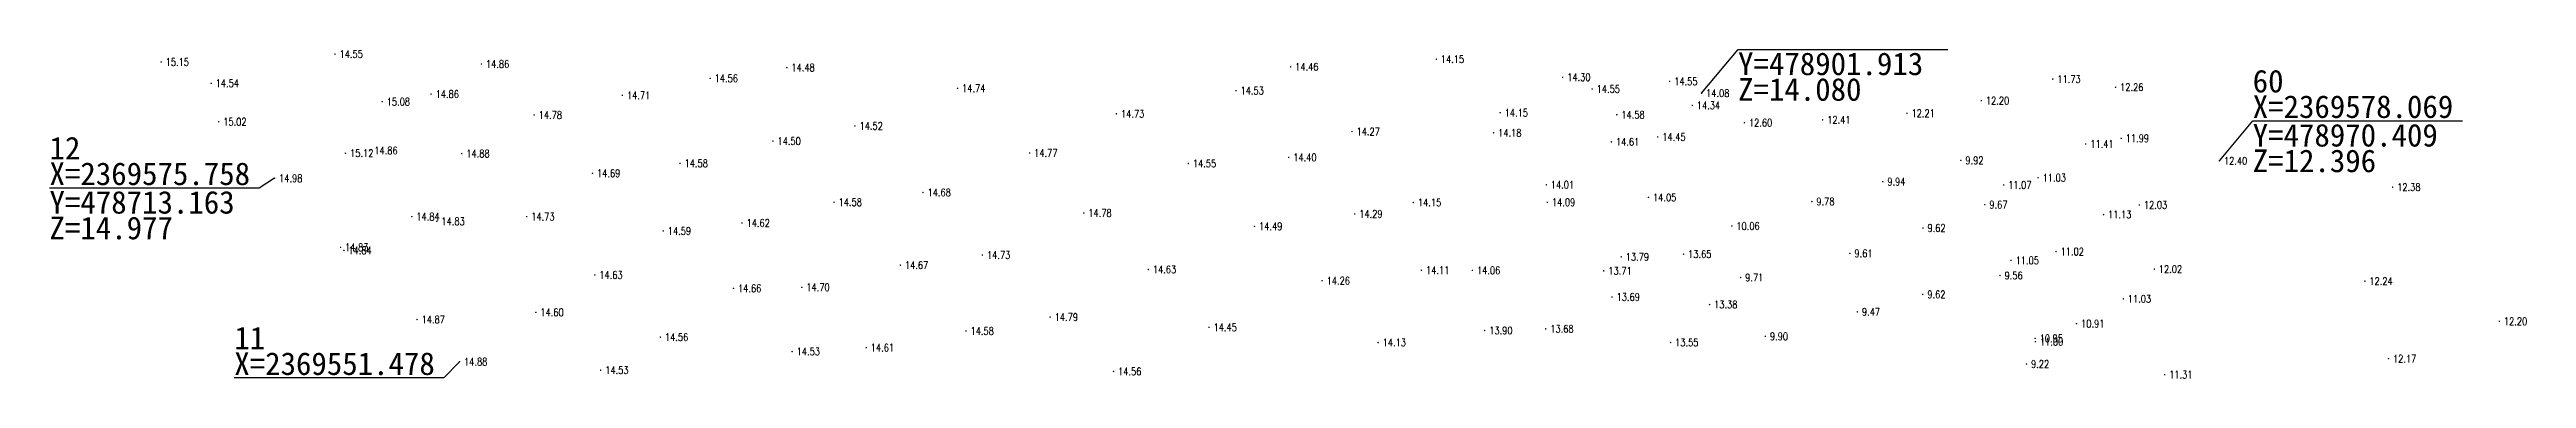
# Model space of a CAD drawing. Extents: x 478634 to 479141, y 2369294 to 2369803.
# Drawn here: x 478683.4 to 479011, y 2369549.3 to 2369592.8 of the extents above; entities that cross this region are included whole.
import ezdxf
from ezdxf.enums import TextEntityAlignment as Align

# ---------------------------------------------------------------- set-up
doc = ezdxf.new("R2010")
doc.units = 0
doc.header["$LTSCALE"] = 0.5
doc.layers.get('0').update_dxf_attribs({"linetype": 'CONTINUOUS'})
doc.layers.add('GCD', color=1, linetype='CONTINUOUS')
doc.styles.add('HZ', font='rs.shx', dxfattribs={"width": 0.8, "bigfont": 'hztxt.shx'})
doc.styles.add('宋体', font='')
doc.styles.get('宋体').set_extended_font_data('SimSun')

msp = doc.modelspace()

# ---------------------------------------------------------------- texts
at = {"layer": 'GCD', "linetype": 'Continuous', "style": '宋体'}
for s, p in [('Y=478901.913', (478906.74, 2369589.41)), ('Z=14.080', (478906.74, 2369586.02)), ('60', (478974.81, 2369587.12)), ('X=2369578.069', (478974.81, 2369583.74)), ('12', (478683.39, 2369578.25)), ('Y=478970.409', (478974.81, 2369579.96)), ('X=2369575.758', (478683.39, 2369574.86)), ('Z=12.396', (478974.81, 2369576.57)), ('Y=478713.163', (478683.39, 2369571.08)), ('Z=14.977', (478683.39, 2369567.69)), ('11', (478707.83, 2369553.12)), ('X=2369551.478', (478707.83, 2369549.73))]:
    msp.add_text(s, height=3, dxfattribs=at).set_placement(p)

# ---------------------------------------------------------------- blocks, each defined once
blk = doc.blocks.new('GC200')
at = {"linetype": 'Continuous', "const_width": 0.2, "flags": 128}
blk.add_lwpolyline([(-0.1, 0, 1), (0.1, 0, 1)], format="xyb", close=True, dxfattribs=at)

# ---------------------------------------------------------------- linework, layer by layer
at = {"linetype": 'Continuous'}
for p, q in [((478901.91, 2369587.02, 14.08), (478906.74, 2369592.8)), ((478906.74, 2369592.8), (478934.47, 2369592.8)), ((478970.41, 2369578.07, 12.4), (478974.81, 2369583.35)), ((478974.81, 2369583.35), (479002.55, 2369583.35)), ((478711.13, 2369574.47), (478683.39, 2369574.47)), ((478713.16, 2369575.76, 14.98), (478711.13, 2369574.47)), ((478737.62, 2369551.48, 14.88), (478735.56, 2369549.34)), ((478735.56, 2369549.34), (478707.83, 2369549.34))]:
    msp.add_line(p, q, dxfattribs=at)

# ---------------------------------------------------------------- block references
at = {"layer": 'GCD', "linetype": 'Continuous'}
ref = msp.add_blockref('GC200', (478698.16, 2369591.15, 15.15), dxfattribs=dict(at, xscale=0.5, yscale=0.5, zscale=0.5))
ref.add_attrib('height', '15.15', dxfattribs={"linetype": 'Continuous', "height": 1, "style": 'HZ', "width": 0.8}).set_placement((478698.76, 2369591.15, 15.15), align=Align.MIDDLE_LEFT)
ref = msp.add_blockref('GC200', (478721.15, 2369592.19, 14.55), dxfattribs=dict(at, xscale=0.5, yscale=0.5, zscale=0.5))
ref.add_attrib('height', '14.55', dxfattribs={"linetype": 'Continuous', "height": 1, "style": 'HZ', "width": 0.8}).set_placement((478721.75, 2369592.19, 14.55), align=Align.MIDDLE_LEFT)
ref = msp.add_blockref('GC200', (478740.52, 2369590.88, 14.86), dxfattribs=dict(at, xscale=0.5, yscale=0.5, zscale=0.5))
ref.add_attrib('height', '14.86', dxfattribs={"linetype": 'Continuous', "height": 1, "style": 'HZ', "width": 0.8}).set_placement((478741.12, 2369590.88, 14.86), align=Align.MIDDLE_LEFT)
ref = msp.add_blockref('GC200', (478780.92, 2369590.41, 14.48), dxfattribs=dict(at, xscale=0.5, yscale=0.5, zscale=0.5))
ref.add_attrib('height', '14.48', dxfattribs={"linetype": 'Continuous', "height": 1, "style": 'HZ', "width": 0.8}).set_placement((478781.52, 2369590.41, 14.48), align=Align.MIDDLE_LEFT)
ref = msp.add_blockref('GC200', (478847.55, 2369590.51, 14.46), dxfattribs=dict(at, xscale=0.5, yscale=0.5, zscale=0.5))
ref.add_attrib('height', '14.46', dxfattribs={"linetype": 'Continuous', "height": 1, "style": 'HZ', "width": 0.8}).set_placement((478848.15, 2369590.51, 14.46), align=Align.MIDDLE_LEFT)
ref = msp.add_blockref('GC200', (478866.82, 2369591.52, 14.15), dxfattribs=dict(at, xscale=0.5, yscale=0.5, zscale=0.5))
ref.add_attrib('height', '14.15', dxfattribs={"linetype": 'Continuous', "height": 1, "style": 'HZ', "width": 0.8}).set_placement((478867.42, 2369591.52, 14.15), align=Align.MIDDLE_LEFT)
ref = msp.add_blockref('GC200', (478704.77, 2369588.33, 14.54), dxfattribs=dict(at, xscale=0.5, yscale=0.5, zscale=0.5))
ref.add_attrib('height', '14.54', dxfattribs={"linetype": 'Continuous', "height": 1, "style": 'HZ', "width": 0.8}).set_placement((478705.37, 2369588.33, 14.54), align=Align.MIDDLE_LEFT)
ref = msp.add_blockref('GC200', (478733.86, 2369586.9, 14.86), dxfattribs=dict(at, xscale=0.5, yscale=0.5, zscale=0.5))
ref.add_attrib('height', '14.86', dxfattribs={"linetype": 'Continuous', "height": 1, "style": 'HZ', "width": 0.8}).set_placement((478734.46, 2369586.9, 14.86), align=Align.MIDDLE_LEFT)
ref = msp.add_blockref('GC200', (478759.16, 2369586.73, 14.71), dxfattribs=dict(at, xscale=0.5, yscale=0.5, zscale=0.5))
ref.add_attrib('height', '14.71', dxfattribs={"linetype": 'Continuous', "height": 1, "style": 'HZ', "width": 0.8}).set_placement((478759.77, 2369586.73, 14.71), align=Align.MIDDLE_LEFT)
ref = msp.add_blockref('GC200', (478770.77, 2369588.99, 14.56), dxfattribs=dict(at, xscale=0.5, yscale=0.5, zscale=0.5))
ref.add_attrib('height', '14.56', dxfattribs={"linetype": 'Continuous', "height": 1, "style": 'HZ', "width": 0.8}).set_placement((478771.37, 2369588.99, 14.56), align=Align.MIDDLE_LEFT)
ref = msp.add_blockref('GC200', (478803.5, 2369587.67, 14.74), dxfattribs=dict(at, xscale=0.5, yscale=0.5, zscale=0.5))
ref.add_attrib('height', '14.74', dxfattribs={"linetype": 'Continuous', "height": 1, "style": 'HZ', "width": 0.8}).set_placement((478804.1, 2369587.67, 14.74), align=Align.MIDDLE_LEFT)
ref = msp.add_blockref('GC200', (478840.33, 2369587.36, 14.53), dxfattribs=dict(at, xscale=0.5, yscale=0.5, zscale=0.5))
ref.add_attrib('height', '14.53', dxfattribs={"linetype": 'Continuous', "height": 1, "style": 'HZ', "width": 0.8}).set_placement((478840.93, 2369587.36, 14.53), align=Align.MIDDLE_LEFT)
ref = msp.add_blockref('GC200', (478883.54, 2369589.13, 14.3), dxfattribs=dict(at, xscale=0.5, yscale=0.5, zscale=0.5))
ref.add_attrib('height', '14.30', dxfattribs={"linetype": 'Continuous', "height": 1, "style": 'HZ', "width": 0.8}).set_placement((478884.14, 2369589.13, 14.3), align=Align.MIDDLE_LEFT)
ref = msp.add_blockref('GC200', (478887.44, 2369587.58, 14.55), dxfattribs=dict(at, xscale=0.5, yscale=0.5, zscale=0.5))
ref.add_attrib('height', '14.55', dxfattribs={"linetype": 'Continuous', "height": 1, "style": 'HZ', "width": 0.8}).set_placement((478888.04, 2369587.58, 14.55), align=Align.MIDDLE_LEFT)
ref = msp.add_blockref('GC200', (478897.69, 2369588.58, 14.55), dxfattribs=dict(at, xscale=0.5, yscale=0.5, zscale=0.5))
ref.add_attrib('height', '14.55', dxfattribs={"linetype": 'Continuous', "height": 1, "style": 'HZ', "width": 0.8}).set_placement((478898.29, 2369588.58, 14.55), align=Align.MIDDLE_LEFT)
ref = msp.add_blockref('GC200', (478901.91, 2369587.02, 14.08), dxfattribs=dict(at, xscale=0.5, yscale=0.5, zscale=0.5))
ref.add_attrib('height', '14.08', dxfattribs={"linetype": 'Continuous', "height": 1, "style": 'HZ', "width": 0.8}).set_placement((478902.51, 2369587.02, 14.08), align=Align.MIDDLE_LEFT)
ref = msp.add_blockref('GC200', (478948.37, 2369588.88, 11.73), dxfattribs=dict(at, xscale=0.5, yscale=0.5, zscale=0.5))
ref.add_attrib('height', '11.73', dxfattribs={"linetype": 'Continuous', "height": 1, "style": 'HZ', "width": 0.8}).set_placement((478948.97, 2369588.88, 11.73), align=Align.MIDDLE_LEFT)
ref = msp.add_blockref('GC200', (478956.67, 2369587.81, 12.26), dxfattribs=dict(at, xscale=0.5, yscale=0.5, zscale=0.5))
ref.add_attrib('height', '12.26', dxfattribs={"linetype": 'Continuous', "height": 1, "style": 'HZ', "width": 0.8}).set_placement((478957.27, 2369587.81, 12.26), align=Align.MIDDLE_LEFT)
ref = msp.add_blockref('GC200', (478727.39, 2369585.89, 15.08), dxfattribs=dict(at, xscale=0.5, yscale=0.5, zscale=0.5))
ref.add_attrib('height', '15.08', dxfattribs={"linetype": 'Continuous', "height": 1, "style": 'HZ', "width": 0.8}).set_placement((478727.99, 2369585.89, 15.08), align=Align.MIDDLE_LEFT)
ref = msp.add_blockref('GC200', (478747.5, 2369584.14, 14.78), dxfattribs=dict(at, xscale=0.5, yscale=0.5, zscale=0.5))
ref.add_attrib('height', '14.78', dxfattribs={"linetype": 'Continuous', "height": 1, "style": 'HZ', "width": 0.8}).set_placement((478748.1, 2369584.14, 14.78), align=Align.MIDDLE_LEFT)
ref = msp.add_blockref('GC200', (478824.52, 2369584.29, 14.73), dxfattribs=dict(at, xscale=0.5, yscale=0.5, zscale=0.5))
ref.add_attrib('height', '14.73', dxfattribs={"linetype": 'Continuous', "height": 1, "style": 'HZ', "width": 0.8}).set_placement((478825.12, 2369584.29, 14.73), align=Align.MIDDLE_LEFT)
ref = msp.add_blockref('GC200', (478875.27, 2369584.43, 14.15), dxfattribs=dict(at, xscale=0.5, yscale=0.5, zscale=0.5))
ref.add_attrib('height', '14.15', dxfattribs={"linetype": 'Continuous', "height": 1, "style": 'HZ', "width": 0.8}).set_placement((478875.87, 2369584.43, 14.15), align=Align.MIDDLE_LEFT)
ref = msp.add_blockref('GC200', (478890.7, 2369584.16, 14.58), dxfattribs=dict(at, xscale=0.5, yscale=0.5, zscale=0.5))
ref.add_attrib('height', '14.58', dxfattribs={"linetype": 'Continuous', "height": 1, "style": 'HZ', "width": 0.8}).set_placement((478891.3, 2369584.16, 14.58), align=Align.MIDDLE_LEFT)
ref = msp.add_blockref('GC200', (478900.68, 2369585.4, 14.34), dxfattribs=dict(at, xscale=0.5, yscale=0.5, zscale=0.5))
ref.add_attrib('height', '14.34', dxfattribs={"linetype": 'Continuous', "height": 1, "style": 'HZ', "width": 0.8}).set_placement((478901.28, 2369585.4, 14.34), align=Align.MIDDLE_LEFT)
ref = msp.add_blockref('GC200', (478917.93, 2369583.49, 12.41), dxfattribs=dict(at, xscale=0.5, yscale=0.5, zscale=0.5))
ref.add_attrib('height', '12.41', dxfattribs={"linetype": 'Continuous', "height": 1, "style": 'HZ', "width": 0.8}).set_placement((478918.53, 2369583.49, 12.41), align=Align.MIDDLE_LEFT)
ref = msp.add_blockref('GC200', (478929.08, 2369584.36, 12.21), dxfattribs=dict(at, xscale=0.5, yscale=0.5, zscale=0.5))
ref.add_attrib('height', '12.21', dxfattribs={"linetype": 'Continuous', "height": 1, "style": 'HZ', "width": 0.8}).set_placement((478929.68, 2369584.36, 12.21), align=Align.MIDDLE_LEFT)
ref = msp.add_blockref('GC200', (478938.92, 2369586.03, 12.2), dxfattribs=dict(at, xscale=0.5, yscale=0.5, zscale=0.5))
ref.add_attrib('height', '12.20', dxfattribs={"linetype": 'Continuous', "height": 1, "style": 'HZ', "width": 0.8}).set_placement((478939.52, 2369586.03, 12.2), align=Align.MIDDLE_LEFT)
ref = msp.add_blockref('GC200', (478705.77, 2369583.24, 15.02), dxfattribs=dict(at, xscale=0.5, yscale=0.5, zscale=0.5))
ref.add_attrib('height', '15.02', dxfattribs={"linetype": 'Continuous', "height": 1, "style": 'HZ', "width": 0.8}).set_placement((478706.37, 2369583.24, 15.02), align=Align.MIDDLE_LEFT)
ref = msp.add_blockref('GC200', (478779.08, 2369580.68, 14.5), dxfattribs=dict(at, xscale=0.5, yscale=0.5, zscale=0.5))
ref.add_attrib('height', '14.50', dxfattribs={"linetype": 'Continuous', "height": 1, "style": 'HZ', "width": 0.8}).set_placement((478779.68, 2369580.68, 14.5), align=Align.MIDDLE_LEFT)
ref = msp.add_blockref('GC200', (478789.93, 2369582.69, 14.52), dxfattribs=dict(at, xscale=0.5, yscale=0.5, zscale=0.5))
ref.add_attrib('height', '14.52', dxfattribs={"linetype": 'Continuous', "height": 1, "style": 'HZ', "width": 0.8}).set_placement((478790.53, 2369582.69, 14.52), align=Align.MIDDLE_LEFT)
ref = msp.add_blockref('GC200', (478855.67, 2369581.94, 14.27), dxfattribs=dict(at, xscale=0.5, yscale=0.5, zscale=0.5))
ref.add_attrib('height', '14.27', dxfattribs={"linetype": 'Continuous', "height": 1, "style": 'HZ', "width": 0.8}).set_placement((478856.27, 2369581.94, 14.27), align=Align.MIDDLE_LEFT)
ref = msp.add_blockref('GC200', (478874.4, 2369581.77, 14.18), dxfattribs=dict(at, xscale=0.5, yscale=0.5, zscale=0.5))
ref.add_attrib('height', '14.18', dxfattribs={"linetype": 'Continuous', "height": 1, "style": 'HZ', "width": 0.8}).set_placement((478875, 2369581.77, 14.18), align=Align.MIDDLE_LEFT)
ref = msp.add_blockref('GC200', (478889.99, 2369580.58, 14.61), dxfattribs=dict(at, xscale=0.5, yscale=0.5, zscale=0.5))
ref.add_attrib('height', '14.61', dxfattribs={"linetype": 'Continuous', "height": 1, "style": 'HZ', "width": 0.8}).set_placement((478890.59, 2369580.58, 14.61), align=Align.MIDDLE_LEFT)
ref = msp.add_blockref('GC200', (478896.11, 2369581.23, 14.45), dxfattribs=dict(at, xscale=0.5, yscale=0.5, zscale=0.5))
ref.add_attrib('height', '14.45', dxfattribs={"linetype": 'Continuous', "height": 1, "style": 'HZ', "width": 0.8}).set_placement((478896.72, 2369581.23, 14.45), align=Align.MIDDLE_LEFT)
ref = msp.add_blockref('GC200', (478907.58, 2369583.11, 12.6), dxfattribs=dict(at, xscale=0.5, yscale=0.5, zscale=0.5))
ref.add_attrib('height', '12.60', dxfattribs={"linetype": 'Continuous', "height": 1, "style": 'HZ', "width": 0.8}).set_placement((478908.18, 2369583.11, 12.6), align=Align.MIDDLE_LEFT)
ref = msp.add_blockref('GC200', (478952.72, 2369580.3, 11.4), dxfattribs=dict(at, xscale=0.5, yscale=0.5, zscale=0.5))
ref.add_attrib('height', '11.41', dxfattribs={"linetype": 'Continuous', "height": 1, "style": 'HZ', "width": 0.8}).set_placement((478953.33, 2369580.3, 11.4), align=Align.MIDDLE_LEFT)
ref = msp.add_blockref('GC200', (478957.41, 2369581.05, 11.99), dxfattribs=dict(at, xscale=0.5, yscale=0.5, zscale=0.5))
ref.add_attrib('height', '11.99', dxfattribs={"linetype": 'Continuous', "height": 1, "style": 'HZ', "width": 0.8}).set_placement((478958.01, 2369581.05, 11.99), align=Align.MIDDLE_LEFT)
ref = msp.add_blockref('GC200', (478722.54, 2369579.08, 15.12), dxfattribs=dict(at, xscale=0.5, yscale=0.5, zscale=0.5))
ref.add_attrib('height', '15.12', dxfattribs={"linetype": 'Continuous', "height": 1, "style": 'HZ', "width": 0.8}).set_placement((478723.15, 2369579.08, 15.12), align=Align.MIDDLE_LEFT)
ref = msp.add_blockref('GC200', (478725.75, 2369579.43, 14.86), dxfattribs=dict(at, xscale=0.5, yscale=0.5, zscale=0.5))
ref.add_attrib('height', '14.86', dxfattribs={"linetype": 'Continuous', "height": 1, "style": 'HZ', "width": 0.8}).set_placement((478726.35, 2369579.43, 14.86), align=Align.MIDDLE_LEFT)
ref = msp.add_blockref('GC200', (478737.92, 2369579.03, 14.88), dxfattribs=dict(at, xscale=0.5, yscale=0.5, zscale=0.5))
ref.add_attrib('height', '14.88', dxfattribs={"linetype": 'Continuous', "height": 1, "style": 'HZ', "width": 0.8}).set_placement((478738.52, 2369579.03, 14.88), align=Align.MIDDLE_LEFT)
ref = msp.add_blockref('GC200', (478766.79, 2369577.74, 14.58), dxfattribs=dict(at, xscale=0.5, yscale=0.5, zscale=0.5))
ref.add_attrib('height', '14.58', dxfattribs={"linetype": 'Continuous', "height": 1, "style": 'HZ', "width": 0.8}).set_placement((478767.39, 2369577.74, 14.58), align=Align.MIDDLE_LEFT)
ref = msp.add_blockref('GC200', (478813.03, 2369579.11, 14.77), dxfattribs=dict(at, xscale=0.5, yscale=0.5, zscale=0.5))
ref.add_attrib('height', '14.77', dxfattribs={"linetype": 'Continuous', "height": 1, "style": 'HZ', "width": 0.8}).set_placement((478813.63, 2369579.11, 14.77), align=Align.MIDDLE_LEFT)
ref = msp.add_blockref('GC200', (478834.02, 2369577.71, 14.55), dxfattribs=dict(at, xscale=0.5, yscale=0.5, zscale=0.5))
ref.add_attrib('height', '14.55', dxfattribs={"linetype": 'Continuous', "height": 1, "style": 'HZ', "width": 0.8}).set_placement((478834.62, 2369577.71, 14.55), align=Align.MIDDLE_LEFT)
ref = msp.add_blockref('GC200', (478847.3, 2369578.52, 14.4), dxfattribs=dict(at, xscale=0.5, yscale=0.5, zscale=0.5))
ref.add_attrib('height', '14.40', dxfattribs={"linetype": 'Continuous', "height": 1, "style": 'HZ', "width": 0.8}).set_placement((478847.9, 2369578.52, 14.4), align=Align.MIDDLE_LEFT)
ref = msp.add_blockref('GC200', (478936.2, 2369578.13, 9.92), dxfattribs=dict(at, xscale=0.5, yscale=0.5, zscale=0.5))
ref.add_attrib('height', '9.92', dxfattribs={"linetype": 'Continuous', "height": 1, "style": 'HZ', "width": 0.8}).set_placement((478936.8, 2369578.13, 9.92), align=Align.MIDDLE_LEFT)
ref = msp.add_blockref('GC200', (478970.41, 2369578.07, 12.4), dxfattribs=dict(at, xscale=0.5, yscale=0.5, zscale=0.5))
ref.add_attrib('height', '12.40', dxfattribs={"linetype": 'Continuous', "height": 1, "style": 'HZ', "width": 0.8}).set_placement((478971.01, 2369578.07, 12.4), align=Align.MIDDLE_LEFT)
ref = msp.add_blockref('GC200', (478713.16, 2369575.76, 14.98), dxfattribs=dict(at, xscale=0.5, yscale=0.5, zscale=0.5))
ref.add_attrib('height', '14.98', dxfattribs={"linetype": 'Continuous', "height": 1, "style": 'HZ', "width": 0.8}).set_placement((478713.76, 2369575.76, 14.98), align=Align.MIDDLE_LEFT)
ref = msp.add_blockref('GC200', (478755.21, 2369576.42, 14.69), dxfattribs=dict(at, xscale=0.5, yscale=0.5, zscale=0.5))
ref.add_attrib('height', '14.69', dxfattribs={"linetype": 'Continuous', "height": 1, "style": 'HZ', "width": 0.8}).set_placement((478755.81, 2369576.42, 14.69), align=Align.MIDDLE_LEFT)
ref = msp.add_blockref('GC200', (478798.93, 2369573.88, 14.68), dxfattribs=dict(at, xscale=0.5, yscale=0.5, zscale=0.5))
ref.add_attrib('height', '14.68', dxfattribs={"linetype": 'Continuous', "height": 1, "style": 'HZ', "width": 0.8}).set_placement((478799.53, 2369573.88, 14.68), align=Align.MIDDLE_LEFT)
ref = msp.add_blockref('GC200', (478881.38, 2369574.9, 14.01), dxfattribs=dict(at, xscale=0.5, yscale=0.5, zscale=0.5))
ref.add_attrib('height', '14.01', dxfattribs={"linetype": 'Continuous', "height": 1, "style": 'HZ', "width": 0.8}).set_placement((478881.97, 2369574.9, 14.01), align=Align.MIDDLE_LEFT)
ref = msp.add_blockref('GC200', (478925.88, 2369575.31, 9.94), dxfattribs=dict(at, xscale=0.5, yscale=0.5, zscale=0.5))
ref.add_attrib('height', '9.94', dxfattribs={"linetype": 'Continuous', "height": 1, "style": 'HZ', "width": 0.8}).set_placement((478926.48, 2369575.31, 9.94), align=Align.MIDDLE_LEFT)
ref = msp.add_blockref('GC200', (478941.87, 2369574.87, 11.07), dxfattribs=dict(at, xscale=0.5, yscale=0.5, zscale=0.5))
ref.add_attrib('height', '11.07', dxfattribs={"linetype": 'Continuous', "height": 1, "style": 'HZ', "width": 0.8}).set_placement((478942.47, 2369574.87, 11.07), align=Align.MIDDLE_LEFT)
ref = msp.add_blockref('GC200', (478946.42, 2369575.83, 11.03), dxfattribs=dict(at, xscale=0.5, yscale=0.5, zscale=0.5))
ref.add_attrib('height', '11.03', dxfattribs={"linetype": 'Continuous', "height": 1, "style": 'HZ', "width": 0.8}).set_placement((478947.02, 2369575.83, 11.03), align=Align.MIDDLE_LEFT)
ref = msp.add_blockref('GC200', (478993.32, 2369574.59, 12.38), dxfattribs=dict(at, xscale=0.5, yscale=0.5, zscale=0.5))
ref.add_attrib('height', '12.38', dxfattribs={"linetype": 'Continuous', "height": 1, "style": 'HZ', "width": 0.8}).set_placement((478993.92, 2369574.59, 12.38), align=Align.MIDDLE_LEFT)
ref = msp.add_blockref('GC200', (478731.31, 2369570.68, 14.84), dxfattribs=dict(at, xscale=0.5, yscale=0.5, zscale=0.5))
ref.add_attrib('height', '14.84', dxfattribs={"linetype": 'Continuous', "height": 1, "style": 'HZ', "width": 0.8}).set_placement((478731.91, 2369570.68, 14.84), align=Align.MIDDLE_LEFT)
ref = msp.add_blockref('GC200', (478746.51, 2369570.69, 14.73), dxfattribs=dict(at, xscale=0.5, yscale=0.5, zscale=0.5))
ref.add_attrib('height', '14.73', dxfattribs={"linetype": 'Continuous', "height": 1, "style": 'HZ', "width": 0.8}).set_placement((478747.11, 2369570.69, 14.73), align=Align.MIDDLE_LEFT)
ref = msp.add_blockref('GC200', (478787.16, 2369572.59, 14.58), dxfattribs=dict(at, xscale=0.5, yscale=0.5, zscale=0.5))
ref.add_attrib('height', '14.58', dxfattribs={"linetype": 'Continuous', "height": 1, "style": 'HZ', "width": 0.8}).set_placement((478787.76, 2369572.59, 14.58), align=Align.MIDDLE_LEFT)
ref = msp.add_blockref('GC200', (478820.2, 2369571.17, 14.78), dxfattribs=dict(at, xscale=0.5, yscale=0.5, zscale=0.5))
ref.add_attrib('height', '14.78', dxfattribs={"linetype": 'Continuous', "height": 1, "style": 'HZ', "width": 0.8}).set_placement((478820.8, 2369571.17, 14.78), align=Align.MIDDLE_LEFT)
ref = msp.add_blockref('GC200', (478856.03, 2369571.04, 14.29), dxfattribs=dict(at, xscale=0.5, yscale=0.5, zscale=0.5))
ref.add_attrib('height', '14.29', dxfattribs={"linetype": 'Continuous', "height": 1, "style": 'HZ', "width": 0.8}).set_placement((478856.63, 2369571.04, 14.29), align=Align.MIDDLE_LEFT)
ref = msp.add_blockref('GC200', (478863.79, 2369572.56, 14.15), dxfattribs=dict(at, xscale=0.5, yscale=0.5, zscale=0.5))
ref.add_attrib('height', '14.15', dxfattribs={"linetype": 'Continuous', "height": 1, "style": 'HZ', "width": 0.8}).set_placement((478864.39, 2369572.56, 14.15), align=Align.MIDDLE_LEFT)
ref = msp.add_blockref('GC200', (478881.52, 2369572.58, 14.09), dxfattribs=dict(at, xscale=0.5, yscale=0.5, zscale=0.5))
ref.add_attrib('height', '14.09', dxfattribs={"linetype": 'Continuous', "height": 1, "style": 'HZ', "width": 0.8}).set_placement((478882.12, 2369572.58, 14.09), align=Align.MIDDLE_LEFT)
ref = msp.add_blockref('GC200', (478894.89, 2369573.22, 14.05), dxfattribs=dict(at, xscale=0.5, yscale=0.5, zscale=0.5))
ref.add_attrib('height', '14.05', dxfattribs={"linetype": 'Continuous', "height": 1, "style": 'HZ', "width": 0.8}).set_placement((478895.49, 2369573.22, 14.05), align=Align.MIDDLE_LEFT)
ref = msp.add_blockref('GC200', (478916.5, 2369572.68, 9.78), dxfattribs=dict(at, xscale=0.5, yscale=0.5, zscale=0.5))
ref.add_attrib('height', '9.78', dxfattribs={"linetype": 'Continuous', "height": 1, "style": 'HZ', "width": 0.8}).set_placement((478917.1, 2369572.68, 9.78), align=Align.MIDDLE_LEFT)
ref = msp.add_blockref('GC200', (478939.37, 2369572.27, 9.67), dxfattribs=dict(at, xscale=0.5, yscale=0.5, zscale=0.5))
ref.add_attrib('height', '9.67', dxfattribs={"linetype": 'Continuous', "height": 1, "style": 'HZ', "width": 0.8}).set_placement((478939.97, 2369572.27, 9.67), align=Align.MIDDLE_LEFT)
ref = msp.add_blockref('GC200', (478955.08, 2369570.96, 11.13), dxfattribs=dict(at, xscale=0.5, yscale=0.5, zscale=0.5))
ref.add_attrib('height', '11.13', dxfattribs={"linetype": 'Continuous', "height": 1, "style": 'HZ', "width": 0.8}).set_placement((478955.68, 2369570.96, 11.13), align=Align.MIDDLE_LEFT)
ref = msp.add_blockref('GC200', (478959.82, 2369572.23, 12.03), dxfattribs=dict(at, xscale=0.5, yscale=0.5, zscale=0.5))
ref.add_attrib('height', '12.03', dxfattribs={"linetype": 'Continuous', "height": 1, "style": 'HZ', "width": 0.8}).set_placement((478960.42, 2369572.23, 12.03), align=Align.MIDDLE_LEFT)
ref = msp.add_blockref('GC200', (478734.63, 2369570.06, 14.83), dxfattribs=dict(at, xscale=0.5, yscale=0.5, zscale=0.5))
ref.add_attrib('height', '14.83', dxfattribs={"linetype": 'Continuous', "height": 1, "style": 'HZ', "width": 0.8}).set_placement((478735.23, 2369570.06, 14.83), align=Align.MIDDLE_LEFT)
ref = msp.add_blockref('GC200', (478764.57, 2369568.79, 14.59), dxfattribs=dict(at, xscale=0.5, yscale=0.5, zscale=0.5))
ref.add_attrib('height', '14.59', dxfattribs={"linetype": 'Continuous', "height": 1, "style": 'HZ', "width": 0.8}).set_placement((478765.17, 2369568.79, 14.59), align=Align.MIDDLE_LEFT)
ref = msp.add_blockref('GC200', (478774.99, 2369569.84, 14.62), dxfattribs=dict(at, xscale=0.5, yscale=0.5, zscale=0.5))
ref.add_attrib('height', '14.62', dxfattribs={"linetype": 'Continuous', "height": 1, "style": 'HZ', "width": 0.8}).set_placement((478775.59, 2369569.84, 14.62), align=Align.MIDDLE_LEFT)
ref = msp.add_blockref('GC200', (478842.78, 2369569.4, 14.49), dxfattribs=dict(at, xscale=0.5, yscale=0.5, zscale=0.5))
ref.add_attrib('height', '14.49', dxfattribs={"linetype": 'Continuous', "height": 1, "style": 'HZ', "width": 0.8}).set_placement((478843.38, 2369569.4, 14.49), align=Align.MIDDLE_LEFT)
ref = msp.add_blockref('GC200', (478905.91, 2369569.44, 10.06), dxfattribs=dict(at, xscale=0.5, yscale=0.5, zscale=0.5))
ref.add_attrib('height', '10.06', dxfattribs={"linetype": 'Continuous', "height": 1, "style": 'HZ', "width": 0.8}).set_placement((478906.51, 2369569.44, 10.06), align=Align.MIDDLE_LEFT)
ref = msp.add_blockref('GC200', (478931.2, 2369569.18, 9.62), dxfattribs=dict(at, xscale=0.5, yscale=0.5, zscale=0.5))
ref.add_attrib('height', '9.62', dxfattribs={"linetype": 'Continuous', "height": 1, "style": 'HZ', "width": 0.8}).set_placement((478931.79, 2369569.18, 9.62), align=Align.MIDDLE_LEFT)
ref = msp.add_blockref('GC200', (478721.89, 2369566.62, 14.83), dxfattribs=dict(at, xscale=0.5, yscale=0.5, zscale=0.5))
ref.add_attrib('height', '14.83', dxfattribs={"linetype": 'Continuous', "height": 1, "style": 'HZ', "width": 0.8}).set_placement((478722.49, 2369566.62, 14.83), align=Align.MIDDLE_LEFT)
ref = msp.add_blockref('GC200', (478722.33, 2369566.21, 14.84), dxfattribs=dict(at, xscale=0.5, yscale=0.5, zscale=0.5))
ref.add_attrib('height', '14.84', dxfattribs={"linetype": 'Continuous', "height": 1, "style": 'HZ', "width": 0.8}).set_placement((478722.93, 2369566.21, 14.84), align=Align.MIDDLE_LEFT)
ref = msp.add_blockref('GC200', (478795.94, 2369564.26, 14.67), dxfattribs=dict(at, xscale=0.5, yscale=0.5, zscale=0.5))
ref.add_attrib('height', '14.67', dxfattribs={"linetype": 'Continuous', "height": 1, "style": 'HZ', "width": 0.8}).set_placement((478796.54, 2369564.26, 14.67), align=Align.MIDDLE_LEFT)
ref = msp.add_blockref('GC200', (478806.78, 2369565.6, 14.73), dxfattribs=dict(at, xscale=0.5, yscale=0.5, zscale=0.5))
ref.add_attrib('height', '14.73', dxfattribs={"linetype": 'Continuous', "height": 1, "style": 'HZ', "width": 0.8}).set_placement((478807.39, 2369565.6, 14.73), align=Align.MIDDLE_LEFT)
ref = msp.add_blockref('GC200', (478828.73, 2369563.69, 14.62), dxfattribs=dict(at, xscale=0.5, yscale=0.5, zscale=0.5))
ref.add_attrib('height', '14.63', dxfattribs={"linetype": 'Continuous', "height": 1, "style": 'HZ', "width": 0.8}).set_placement((478829.33, 2369563.69, 14.62), align=Align.MIDDLE_LEFT)
ref = msp.add_blockref('GC200', (478891.28, 2369565.36, 13.79), dxfattribs=dict(at, xscale=0.5, yscale=0.5, zscale=0.5))
ref.add_attrib('height', '13.79', dxfattribs={"linetype": 'Continuous', "height": 1, "style": 'HZ', "width": 0.8}).set_placement((478891.88, 2369565.36, 13.79), align=Align.MIDDLE_LEFT)
ref = msp.add_blockref('GC200', (478899.53, 2369565.72, 13.64), dxfattribs=dict(at, xscale=0.5, yscale=0.5, zscale=0.5))
ref.add_attrib('height', '13.65', dxfattribs={"linetype": 'Continuous', "height": 1, "style": 'HZ', "width": 0.8}).set_placement((478900.13, 2369565.72, 13.64), align=Align.MIDDLE_LEFT)
ref = msp.add_blockref('GC200', (478921.53, 2369565.82, 9.61), dxfattribs=dict(at, xscale=0.5, yscale=0.5, zscale=0.5))
ref.add_attrib('height', '9.61', dxfattribs={"linetype": 'Continuous', "height": 1, "style": 'HZ', "width": 0.8}).set_placement((478922.13, 2369565.82, 9.61), align=Align.MIDDLE_LEFT)
ref = msp.add_blockref('GC200', (478942.85, 2369564.89, 11.05), dxfattribs=dict(at, xscale=0.5, yscale=0.5, zscale=0.5))
ref.add_attrib('height', '11.05', dxfattribs={"linetype": 'Continuous', "height": 1, "style": 'HZ', "width": 0.8}).set_placement((478943.45, 2369564.89, 11.05), align=Align.MIDDLE_LEFT)
ref = msp.add_blockref('GC200', (478948.8, 2369566.06, 11.02), dxfattribs=dict(at, xscale=0.5, yscale=0.5, zscale=0.5))
ref.add_attrib('height', '11.02', dxfattribs={"linetype": 'Continuous', "height": 1, "style": 'HZ', "width": 0.8}).set_placement((478949.4, 2369566.06, 11.02), align=Align.MIDDLE_LEFT)
ref = msp.add_blockref('GC200', (478961.79, 2369563.73, 12.02), dxfattribs=dict(at, xscale=0.5, yscale=0.5, zscale=0.5))
ref.add_attrib('height', '12.02', dxfattribs={"linetype": 'Continuous', "height": 1, "style": 'HZ', "width": 0.8}).set_placement((478962.39, 2369563.73, 12.02), align=Align.MIDDLE_LEFT)
ref = msp.add_blockref('GC200', (478755.52, 2369562.96, 14.63), dxfattribs=dict(at, xscale=0.5, yscale=0.5, zscale=0.5))
ref.add_attrib('height', '14.63', dxfattribs={"linetype": 'Continuous', "height": 1, "style": 'HZ', "width": 0.8}).set_placement((478756.12, 2369562.96, 14.63), align=Align.MIDDLE_LEFT)
ref = msp.add_blockref('GC200', (478773.86, 2369561.19, 14.66), dxfattribs=dict(at, xscale=0.5, yscale=0.5, zscale=0.5))
ref.add_attrib('height', '14.66', dxfattribs={"linetype": 'Continuous', "height": 1, "style": 'HZ', "width": 0.8}).set_placement((478774.46, 2369561.19, 14.66), align=Align.MIDDLE_LEFT)
ref = msp.add_blockref('GC200', (478782.9, 2369561.33, 14.7), dxfattribs=dict(at, xscale=0.5, yscale=0.5, zscale=0.5))
ref.add_attrib('height', '14.70', dxfattribs={"linetype": 'Continuous', "height": 1, "style": 'HZ', "width": 0.8}).set_placement((478783.5, 2369561.33, 14.7), align=Align.MIDDLE_LEFT)
ref = msp.add_blockref('GC200', (478851.72, 2369562.2, 14.26), dxfattribs=dict(at, xscale=0.5, yscale=0.5, zscale=0.5))
ref.add_attrib('height', '14.26', dxfattribs={"linetype": 'Continuous', "height": 1, "style": 'HZ', "width": 0.8}).set_placement((478852.32, 2369562.2, 14.26), align=Align.MIDDLE_LEFT)
ref = msp.add_blockref('GC200', (478864.86, 2369563.59, 14.11), dxfattribs=dict(at, xscale=0.5, yscale=0.5, zscale=0.5))
ref.add_attrib('height', '14.11', dxfattribs={"linetype": 'Continuous', "height": 1, "style": 'HZ', "width": 0.8}).set_placement((478865.47, 2369563.59, 14.11), align=Align.MIDDLE_LEFT)
ref = msp.add_blockref('GC200', (478871.6, 2369563.57, 14.06), dxfattribs=dict(at, xscale=0.5, yscale=0.5, zscale=0.5))
ref.add_attrib('height', '14.06', dxfattribs={"linetype": 'Continuous', "height": 1, "style": 'HZ', "width": 0.8}).set_placement((478872.2, 2369563.57, 14.06), align=Align.MIDDLE_LEFT)
ref = msp.add_blockref('GC200', (478888.98, 2369563.51, 13.71), dxfattribs=dict(at, xscale=0.5, yscale=0.5, zscale=0.5))
ref.add_attrib('height', '13.71', dxfattribs={"linetype": 'Continuous', "height": 1, "style": 'HZ', "width": 0.8}).set_placement((478889.58, 2369563.51, 13.71), align=Align.MIDDLE_LEFT)
ref = msp.add_blockref('GC200', (478907.08, 2369562.63, 9.71), dxfattribs=dict(at, xscale=0.5, yscale=0.5, zscale=0.5))
ref.add_attrib('height', '9.71', dxfattribs={"linetype": 'Continuous', "height": 1, "style": 'HZ', "width": 0.8}).set_placement((478907.68, 2369562.63, 9.71), align=Align.MIDDLE_LEFT)
ref = msp.add_blockref('GC200', (478931.17, 2369560.39, 9.62), dxfattribs=dict(at, xscale=0.5, yscale=0.5, zscale=0.5))
ref.add_attrib('height', '9.62', dxfattribs={"linetype": 'Continuous', "height": 1, "style": 'HZ', "width": 0.8}).set_placement((478931.77, 2369560.39, 9.62), align=Align.MIDDLE_LEFT)
ref = msp.add_blockref('GC200', (478941.39, 2369562.89, 9.56), dxfattribs=dict(at, xscale=0.5, yscale=0.5, zscale=0.5))
ref.add_attrib('height', '9.56', dxfattribs={"linetype": 'Continuous', "height": 1, "style": 'HZ', "width": 0.8}).set_placement((478941.99, 2369562.89, 9.56), align=Align.MIDDLE_LEFT)
ref = msp.add_blockref('GC200', (478989.65, 2369562.15, 12.24), dxfattribs=dict(at, xscale=0.5, yscale=0.5, zscale=0.5))
ref.add_attrib('height', '12.24', dxfattribs={"linetype": 'Continuous', "height": 1, "style": 'HZ', "width": 0.8}).set_placement((478990.24, 2369562.15, 12.24), align=Align.MIDDLE_LEFT)
ref = msp.add_blockref('GC200', (478747.72, 2369558.02, 14.6), dxfattribs=dict(at, xscale=0.5, yscale=0.5, zscale=0.5))
ref.add_attrib('height', '14.60', dxfattribs={"linetype": 'Continuous', "height": 1, "style": 'HZ', "width": 0.8}).set_placement((478748.32, 2369558.02, 14.6), align=Align.MIDDLE_LEFT)
ref = msp.add_blockref('GC200', (478815.74, 2369557.39, 14.79), dxfattribs=dict(at, xscale=0.5, yscale=0.5, zscale=0.5))
ref.add_attrib('height', '14.79', dxfattribs={"linetype": 'Continuous', "height": 1, "style": 'HZ', "width": 0.8}).set_placement((478816.34, 2369557.39, 14.79), align=Align.MIDDLE_LEFT)
ref = msp.add_blockref('GC200', (478890.07, 2369560.05, 13.69), dxfattribs=dict(at, xscale=0.5, yscale=0.5, zscale=0.5))
ref.add_attrib('height', '13.69', dxfattribs={"linetype": 'Continuous', "height": 1, "style": 'HZ', "width": 0.8}).set_placement((478890.67, 2369560.05, 13.69), align=Align.MIDDLE_LEFT)
ref = msp.add_blockref('GC200', (478902.97, 2369559.05, 13.38), dxfattribs=dict(at, xscale=0.5, yscale=0.5, zscale=0.5))
ref.add_attrib('height', '13.38', dxfattribs={"linetype": 'Continuous', "height": 1, "style": 'HZ', "width": 0.8}).set_placement((478903.57, 2369559.05, 13.38), align=Align.MIDDLE_LEFT)
ref = msp.add_blockref('GC200', (478922.52, 2369558.09, 9.47), dxfattribs=dict(at, xscale=0.5, yscale=0.5, zscale=0.5))
ref.add_attrib('height', '9.47', dxfattribs={"linetype": 'Continuous', "height": 1, "style": 'HZ', "width": 0.8}).set_placement((478923.12, 2369558.09, 9.47), align=Align.MIDDLE_LEFT)
ref = msp.add_blockref('GC200', (478957.69, 2369559.8, 11.03), dxfattribs=dict(at, xscale=0.5, yscale=0.5, zscale=0.5))
ref.add_attrib('height', '11.03', dxfattribs={"linetype": 'Continuous', "height": 1, "style": 'HZ', "width": 0.8}).set_placement((478958.29, 2369559.8, 11.03), align=Align.MIDDLE_LEFT)
ref = msp.add_blockref('GC200', (478732.01, 2369557.07, 14.87), dxfattribs=dict(at, xscale=0.5, yscale=0.5, zscale=0.5))
ref.add_attrib('height', '14.87', dxfattribs={"linetype": 'Continuous', "height": 1, "style": 'HZ', "width": 0.8}).set_placement((478732.61, 2369557.07, 14.87), align=Align.MIDDLE_LEFT)
ref = msp.add_blockref('GC200', (478764.19, 2369554.74, 14.56), dxfattribs=dict(at, xscale=0.5, yscale=0.5, zscale=0.5))
ref.add_attrib('height', '14.56', dxfattribs={"linetype": 'Continuous', "height": 1, "style": 'HZ', "width": 0.8}).set_placement((478764.79, 2369554.74, 14.56), align=Align.MIDDLE_LEFT)
ref = msp.add_blockref('GC200', (478804.61, 2369555.55, 14.58), dxfattribs=dict(at, xscale=0.5, yscale=0.5, zscale=0.5))
ref.add_attrib('height', '14.58', dxfattribs={"linetype": 'Continuous', "height": 1, "style": 'HZ', "width": 0.8}).set_placement((478805.21, 2369555.55, 14.58), align=Align.MIDDLE_LEFT)
ref = msp.add_blockref('GC200', (478836.76, 2369556.03, 14.45), dxfattribs=dict(at, xscale=0.5, yscale=0.5, zscale=0.5))
ref.add_attrib('height', '14.45', dxfattribs={"linetype": 'Continuous', "height": 1, "style": 'HZ', "width": 0.8}).set_placement((478837.36, 2369556.03, 14.45), align=Align.MIDDLE_LEFT)
ref = msp.add_blockref('GC200', (478859.13, 2369554.02, 14.13), dxfattribs=dict(at, xscale=0.5, yscale=0.5, zscale=0.5))
ref.add_attrib('height', '14.13', dxfattribs={"linetype": 'Continuous', "height": 1, "style": 'HZ', "width": 0.8}).set_placement((478859.73, 2369554.02, 14.13), align=Align.MIDDLE_LEFT)
ref = msp.add_blockref('GC200', (478873.22, 2369555.61, 13.9), dxfattribs=dict(at, xscale=0.5, yscale=0.5, zscale=0.5))
ref.add_attrib('height', '13.90', dxfattribs={"linetype": 'Continuous', "height": 1, "style": 'HZ', "width": 0.8}).set_placement((478873.82, 2369555.61, 13.9), align=Align.MIDDLE_LEFT)
ref = msp.add_blockref('GC200', (478881.3, 2369555.83, 13.68), dxfattribs=dict(at, xscale=0.5, yscale=0.5, zscale=0.5))
ref.add_attrib('height', '13.68', dxfattribs={"linetype": 'Continuous', "height": 1, "style": 'HZ', "width": 0.8}).set_placement((478881.9, 2369555.83, 13.68), align=Align.MIDDLE_LEFT)
ref = msp.add_blockref('GC200', (478897.81, 2369554.03, 13.55), dxfattribs=dict(at, xscale=0.5, yscale=0.5, zscale=0.5))
ref.add_attrib('height', '13.55', dxfattribs={"linetype": 'Continuous', "height": 1, "style": 'HZ', "width": 0.8}).set_placement((478898.41, 2369554.03, 13.55), align=Align.MIDDLE_LEFT)
ref = msp.add_blockref('GC200', (478910.35, 2369554.84, 9.89), dxfattribs=dict(at, xscale=0.5, yscale=0.5, zscale=0.5))
ref.add_attrib('height', '9.90', dxfattribs={"linetype": 'Continuous', "height": 1, "style": 'HZ', "width": 0.8}).set_placement((478910.95, 2369554.84, 9.89), align=Align.MIDDLE_LEFT)
ref = msp.add_blockref('GC200', (478946.03, 2369554.57, 10.95), dxfattribs=dict(at, xscale=0.5, yscale=0.5, zscale=0.5))
ref.add_attrib('height', '10.95', dxfattribs={"linetype": 'Continuous', "height": 1, "style": 'HZ', "width": 0.8}).set_placement((478946.63, 2369554.57, 10.95), align=Align.MIDDLE_LEFT)
ref = msp.add_blockref('GC200', (478946.07, 2369554.13, 11), dxfattribs=dict(at, xscale=0.5, yscale=0.5, zscale=0.5))
ref.add_attrib('height', '11.00', dxfattribs={"linetype": 'Continuous', "height": 1, "style": 'HZ', "width": 0.8}).set_placement((478946.67, 2369554.13, 11), align=Align.MIDDLE_LEFT)
ref = msp.add_blockref('GC200', (478951.51, 2369556.52, 10.91), dxfattribs=dict(at, xscale=0.5, yscale=0.5, zscale=0.5))
ref.add_attrib('height', '10.91', dxfattribs={"linetype": 'Continuous', "height": 1, "style": 'HZ', "width": 0.8}).set_placement((478952.11, 2369556.52, 10.91), align=Align.MIDDLE_LEFT)
ref = msp.add_blockref('GC200', (479007.44, 2369556.83, 12.2), dxfattribs=dict(at, xscale=0.5, yscale=0.5, zscale=0.5))
ref.add_attrib('height', '12.20', dxfattribs={"linetype": 'Continuous', "height": 1, "style": 'HZ', "width": 0.8}).set_placement((479008.04, 2369556.83, 12.2), align=Align.MIDDLE_LEFT)
ref = msp.add_blockref('GC200', (478737.62, 2369551.48, 14.88), dxfattribs=dict(at, xscale=0.5, yscale=0.5, zscale=0.5))
ref.add_attrib('height', '14.88', dxfattribs={"linetype": 'Continuous', "height": 1, "style": 'HZ', "width": 0.8}).set_placement((478738.22, 2369551.48, 14.88), align=Align.MIDDLE_LEFT)
ref = msp.add_blockref('GC200', (478781.62, 2369552.83, 14.53), dxfattribs=dict(at, xscale=0.5, yscale=0.5, zscale=0.5))
ref.add_attrib('height', '14.53', dxfattribs={"linetype": 'Continuous', "height": 1, "style": 'HZ', "width": 0.8}).set_placement((478782.22, 2369552.83, 14.53), align=Align.MIDDLE_LEFT)
ref = msp.add_blockref('GC200', (478791.42, 2369553.35, 14.61), dxfattribs=dict(at, xscale=0.5, yscale=0.5, zscale=0.5))
ref.add_attrib('height', '14.61', dxfattribs={"linetype": 'Continuous', "height": 1, "style": 'HZ', "width": 0.8}).set_placement((478792.02, 2369553.35, 14.61), align=Align.MIDDLE_LEFT)
ref = msp.add_blockref('GC200', (478944.89, 2369551.18, 9.22), dxfattribs=dict(at, xscale=0.5, yscale=0.5, zscale=0.5))
ref.add_attrib('height', '9.22', dxfattribs={"linetype": 'Continuous', "height": 1, "style": 'HZ', "width": 0.8}).set_placement((478945.49, 2369551.18, 9.22), align=Align.MIDDLE_LEFT)
ref = msp.add_blockref('GC200', (478992.77, 2369551.88, 12.17), dxfattribs=dict(at, xscale=0.5, yscale=0.5, zscale=0.5))
ref.add_attrib('height', '12.17', dxfattribs={"linetype": 'Continuous', "height": 1, "style": 'HZ', "width": 0.8}).set_placement((478993.37, 2369551.88, 12.17), align=Align.MIDDLE_LEFT)
ref = msp.add_blockref('GC200', (478756.3, 2369550.36, 14.53), dxfattribs=dict(at, xscale=0.5, yscale=0.5, zscale=0.5))
ref.add_attrib('height', '14.53', dxfattribs={"linetype": 'Continuous', "height": 1, "style": 'HZ', "width": 0.8}).set_placement((478756.9, 2369550.36, 14.53), align=Align.MIDDLE_LEFT)
ref = msp.add_blockref('GC200', (478824.13, 2369550.2, 14.56), dxfattribs=dict(at, xscale=0.5, yscale=0.5, zscale=0.5))
ref.add_attrib('height', '14.56', dxfattribs={"linetype": 'Continuous', "height": 1, "style": 'HZ', "width": 0.8}).set_placement((478824.73, 2369550.2, 14.56), align=Align.MIDDLE_LEFT)
ref = msp.add_blockref('GC200', (478963.16, 2369549.77, 11.31), dxfattribs=dict(at, xscale=0.5, yscale=0.5, zscale=0.5))
ref.add_attrib('height', '11.31', dxfattribs={"linetype": 'Continuous', "height": 1, "style": 'HZ', "width": 0.8}).set_placement((478963.76, 2369549.77, 11.31), align=Align.MIDDLE_LEFT)

msp.set_redraw_order([(e.dxf.handle, doc.entitydb.next_handle()) for e in msp.query("TEXT MTEXT ATTDEF DIMENSION ARC_DIMENSION")])  # texts and dimensions are drawn at this point

doc.saveas('drawing.dxf')
